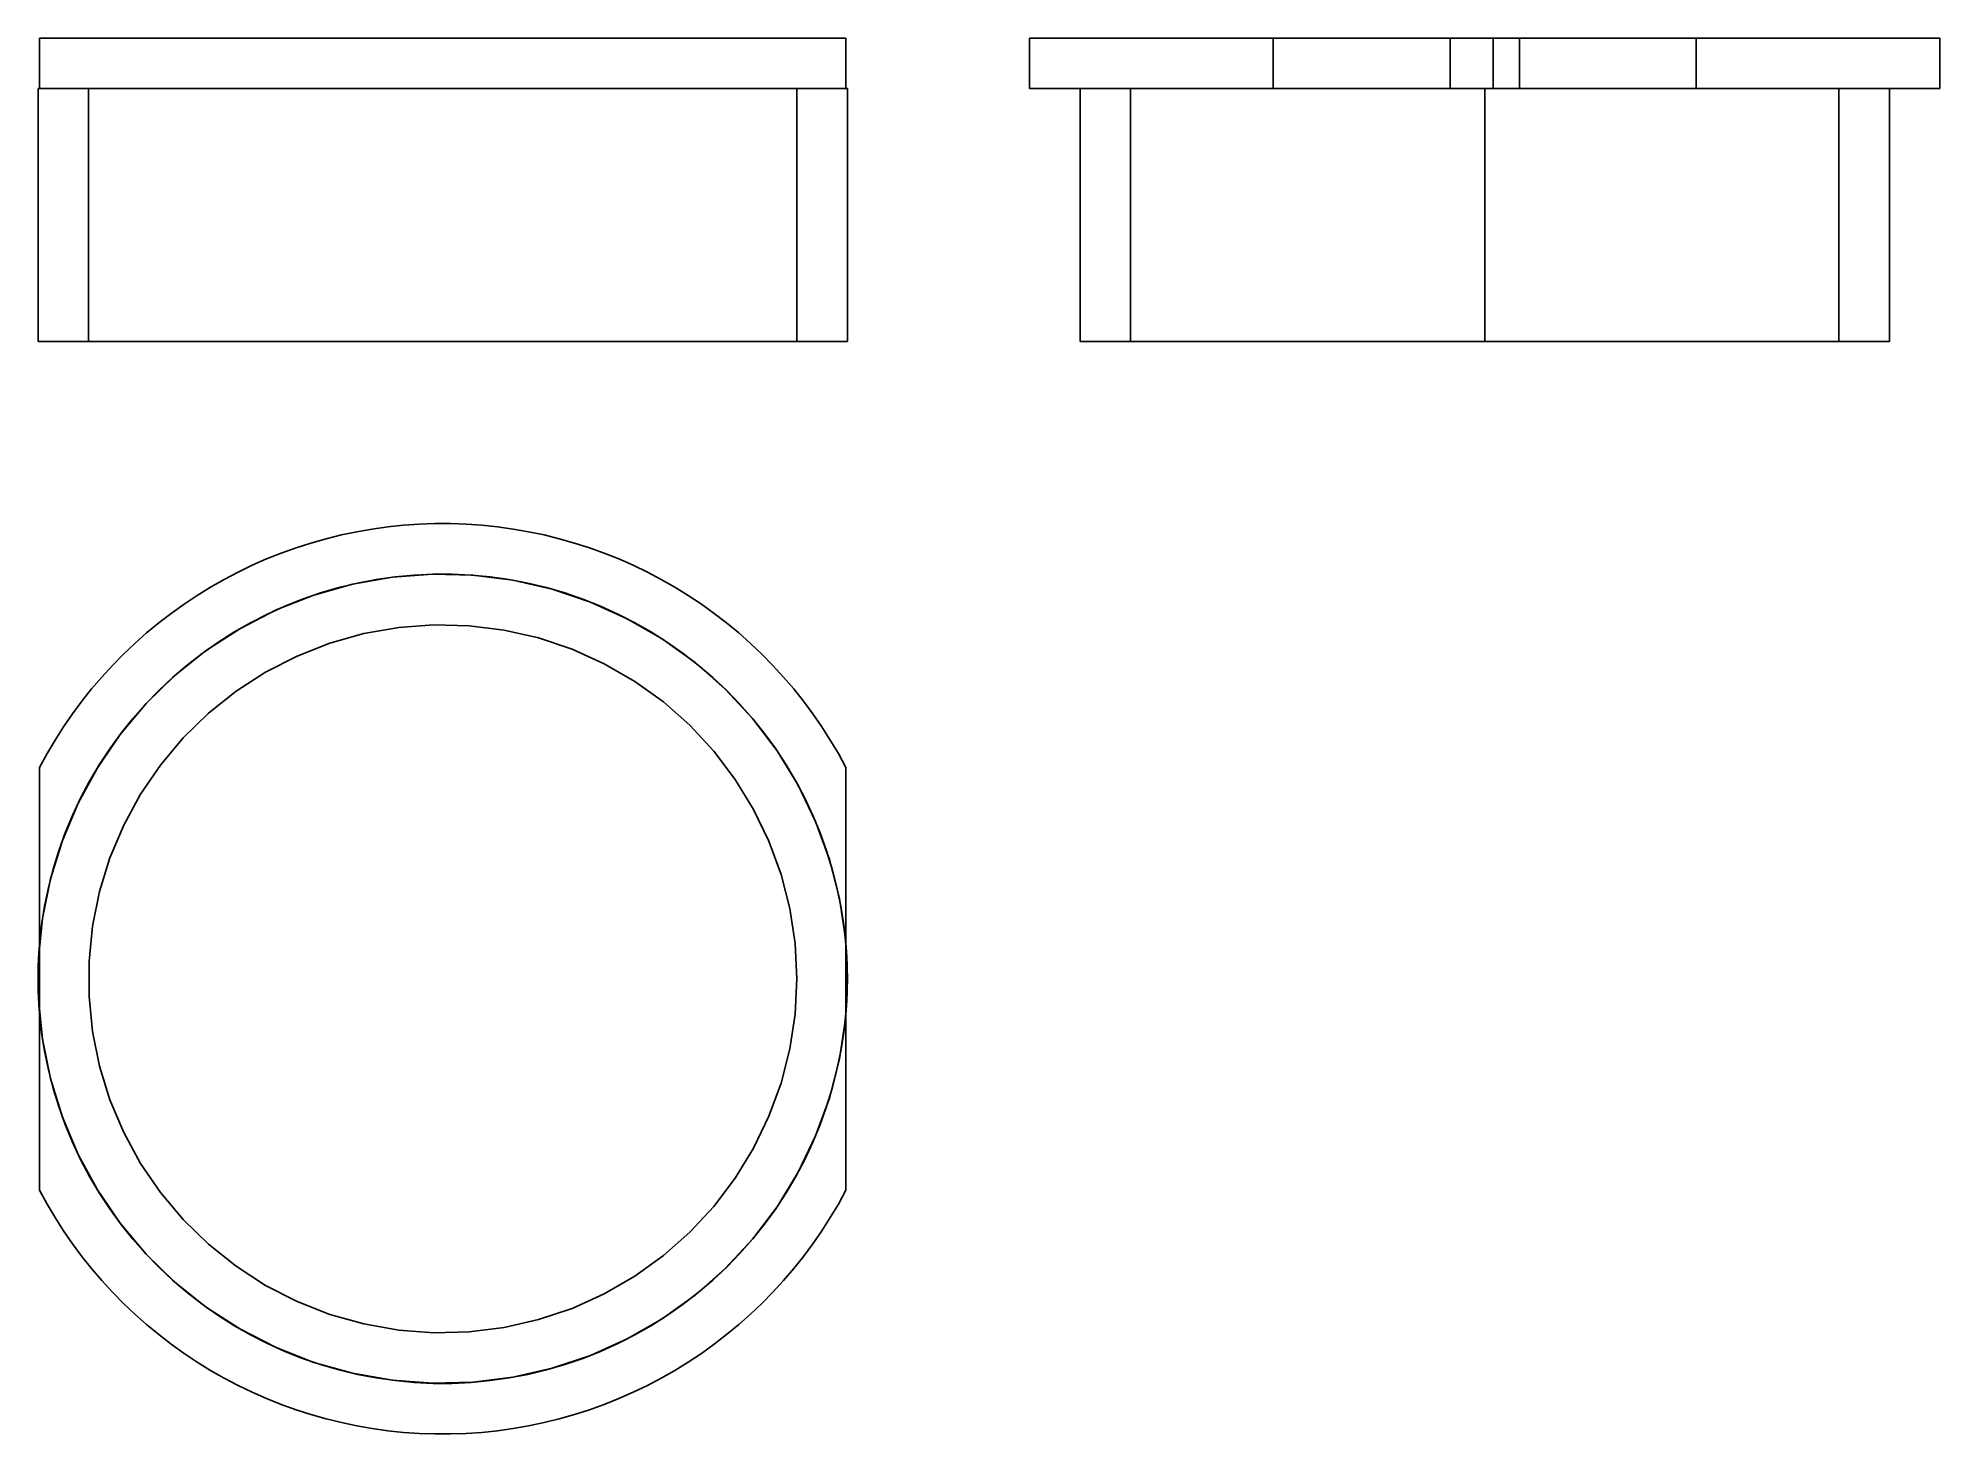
# Model space of a CAD drawing. Extents: x 0 to 3.13, y 0 to 2.3.
import ezdxf

# ---------------------------------------------------------------- set-up
doc = ezdxf.new("R2010")
doc.units = 0
doc.linetypes.add('HIDDEN', pattern=[9, 6, -3])
for name, color, linetype in [('FRONT', 7, 'CONTINUOUS'), ('FRONT_HID', 7, 'HIDDEN'), ('RIGHT', 7, 'CONTINUOUS'), ('RIGHT_HID', 7, 'HIDDEN'), ('TOP', 7, 'CONTINUOUS'), ('TOP_HID', 7, 'HIDDEN')]:
    doc.layers.add(name, color=color, linetype=linetype)

msp = doc.modelspace()

# ---------------------------------------------------------------- linework, layer by layer
at = {"layer": 'FRONT'}
for p, q in [((0.002451, 2.216443), (0.002451, 2.299776)), ((1.330882, 2.299776), (0.002451, 2.299776)), ((1.330882, 2.216443), (1.330882, 2.299776)), ((0.002451, 2.216443), (0, 2.216443)), ((0, 2.216443), (0, 1.799776)), ((1.330882, 2.216443), (0.002451, 2.216443)), ((1.333333, 2.216443), (1.330882, 2.216443)), ((1.333333, 1.799776), (1.333333, 2.216443)), ((1.333333, 1.799776), (0, 1.799776))]:
    msp.add_line(p, q, dxfattribs=at)
at = {"layer": 'FRONT_HID', "linetype": 'HIDDEN'}
for p, q in [((1.330882, 2.299776), (0.002451, 2.299776)), ((0.002451, 2.299776), (1.330882, 2.299776)), ((0.002451, 2.299776), (1.330882, 2.299776)), ((0.002451, 2.216443), (0.002451, 2.299776)), ((0.002451, 2.216443), (0.002451, 2.299776)), ((0.002451, 2.216443), (0.002451, 2.299776)), ((0.002451, 2.216443), (0.002451, 2.299776)), ((0.138889, 2.299776), (0.101852, 2.299776)), ((0.101852, 2.299776), (0.138889, 2.299776)), ((0.175926, 2.299776), (0.138889, 2.299776)), ((0.138889, 2.299776), (0.175926, 2.299776)), ((0.212963, 2.299776), (0.175926, 2.299776)), ((0.175926, 2.299776), (0.212963, 2.299776)), ((0.25, 2.299776), (0.212963, 2.299776)), ((0.212963, 2.299776), (0.25, 2.299776)), ((0.287037, 2.299776), (0.25, 2.299776)), ((0.25, 2.299776), (0.287037, 2.299776)), ((0.324074, 2.299776), (0.287037, 2.299776)), ((0.287037, 2.299776), (0.324074, 2.299776)), ((0.361111, 2.299776), (0.324074, 2.299776)), ((0.324074, 2.299776), (0.361111, 2.299776)), ((0.398148, 2.299776), (0.361111, 2.299776)), ((0.361111, 2.299776), (0.398148, 2.299776)), ((0.435185, 2.299776), (0.398148, 2.299776)), ((0.398148, 2.299776), (0.435185, 2.299776)), ((0.472222, 2.299776), (0.435185, 2.299776)), ((0.435185, 2.299776), (0.472222, 2.299776)), ((0.509259, 2.299776), (0.472222, 2.299776)), ((0.472222, 2.299776), (0.509259, 2.299776)), ((0.546296, 2.299776), (0.509259, 2.299776)), ((0.509259, 2.299776), (0.546296, 2.299776)), ((0.583333, 2.299776), (0.546296, 2.299776)), ((0.546296, 2.299776), (0.583333, 2.299776)), ((0.62037, 2.299776), (0.583333, 2.299776)), ((0.583333, 2.299776), (0.62037, 2.299776)), ((0.657407, 2.299776), (0.62037, 2.299776)), ((0.62037, 2.299776), (0.657407, 2.299776)), ((0.694444, 2.299776), (0.657407, 2.299776)), ((0.657407, 2.299776), (0.694444, 2.299776)), ((0.731481, 2.299776), (0.694444, 2.299776)), ((0.694444, 2.299776), (0.731481, 2.299776)), ((0.768519, 2.299776), (0.731481, 2.299776)), ((0.731481, 2.299776), (0.768519, 2.299776)), ((0.805556, 2.299776), (0.768519, 2.299776)), ((0.768519, 2.299776), (0.805556, 2.299776)), ((0.842593, 2.299776), (0.805556, 2.299776)), ((0.805556, 2.299776), (0.842593, 2.299776)), ((0.87963, 2.299776), (0.842593, 2.299776)), ((0.842593, 2.299776), (0.87963, 2.299776)), ((0.916667, 2.299776), (0.87963, 2.299776)), ((0.87963, 2.299776), (0.916667, 2.299776)), ((0.953704, 2.299776), (0.916667, 2.299776)), ((0.916667, 2.299776), (0.953704, 2.299776)), ((0.990741, 2.299776), (0.953704, 2.299776)), ((0.953704, 2.299776), (0.990741, 2.299776)), ((1.027778, 2.299776), (0.990741, 2.299776)), ((0.990741, 2.299776), (1.027778, 2.299776)), ((1.064815, 2.299776), (1.027778, 2.299776)), ((1.027778, 2.299776), (1.064815, 2.299776)), ((1.101852, 2.299776), (1.064815, 2.299776)), ((1.064815, 2.299776), (1.101852, 2.299776)), ((1.138889, 2.299776), (1.101852, 2.299776)), ((1.101852, 2.299776), (1.138889, 2.299776)), ((1.175926, 2.299776), (1.138889, 2.299776)), ((1.138889, 2.299776), (1.175926, 2.299776)), ((1.212963, 2.299776), (1.175926, 2.299776)), ((1.175926, 2.299776), (1.212963, 2.299776)), ((1.25, 2.299776), (1.212963, 2.299776)), ((1.212963, 2.299776), (1.25, 2.299776)), ((1.330882, 2.216443), (1.330882, 2.299776)), ((1.330882, 2.216443), (1.330882, 2.299776)), ((1.330882, 2.216443), (1.330882, 2.299776)), ((0, 2.216443), (0.002451, 2.216443)), ((0.002451, 2.216443), (1.330882, 2.216443)), ((1.330882, 2.216443), (0.002451, 2.216443)), ((0.002451, 2.216443), (1.330882, 2.216443)), ((1.25, 2.216443), (0.083333, 2.216443)), ((0.083333, 2.216443), (1.25, 2.216443)), ((0.083333, 2.216443), (0.083333, 1.799776)), ((1.25, 1.799776), (1.25, 2.216443)), ((1.330882, 2.216443), (1.333333, 2.216443)), ((0, 1.799776), (1.333333, 1.799776)), ((1.25, 1.799776), (0.083333, 1.799776)), ((0.083333, 1.799776), (1.25, 1.799776))]:
    msp.add_line(p, q, dxfattribs=at)
at = {"layer": 'RIGHT'}
for p, q in [((2.035027, 2.299776), (1.633333, 2.299776)), ((1.633333, 2.299776), (1.633333, 2.216443)), ((2.32622, 2.299776), (2.035027, 2.299776)), ((2.035027, 2.216443), (2.035027, 2.299776)), ((2.440447, 2.299776), (2.32622, 2.299776)), ((2.32622, 2.216443), (2.32622, 2.299776)), ((2.73164, 2.299776), (2.440447, 2.299776)), ((2.440447, 2.216443), (2.440447, 2.299776)), ((2.73164, 2.216443), (2.73164, 2.299776)), ((3.133333, 2.299776), (2.73164, 2.299776)), ((3.133333, 2.299776), (3.133333, 2.216443)), ((2.035027, 2.216443), (1.633333, 2.216443)), ((1.716667, 2.216443), (1.716667, 1.799776)), ((2.32622, 2.216443), (2.035027, 2.216443)), ((2.383333, 2.216443), (2.32622, 2.216443)), ((2.440447, 2.216443), (2.383333, 2.216443)), ((2.383333, 1.799776), (2.383333, 2.216443)), ((2.73164, 2.216443), (2.440447, 2.216443)), ((3.133333, 2.216443), (2.73164, 2.216443)), ((3.05, 2.216443), (3.05, 1.799776)), ((2.383333, 1.799776), (1.716667, 1.799776)), ((3.05, 1.799776), (2.383333, 1.799776))]:
    msp.add_line(p, q, dxfattribs=at)
at = {"layer": 'RIGHT_HID', "linetype": 'HIDDEN'}
for p, q in [((1.633333, 2.299776), (2.035027, 2.299776)), ((1.745693, 2.299776), (1.726342, 2.299776)), ((1.726342, 2.299776), (1.745693, 2.299776)), ((1.765044, 2.299776), (1.745693, 2.299776)), ((1.745693, 2.299776), (1.765044, 2.299776)), ((1.784395, 2.299776), (1.765044, 2.299776)), ((1.765044, 2.299776), (1.784395, 2.299776)), ((1.803746, 2.299776), (1.784395, 2.299776)), ((1.784395, 2.299776), (1.803746, 2.299776)), ((1.823097, 2.299776), (1.803746, 2.299776)), ((1.803746, 2.299776), (1.823097, 2.299776)), ((1.842447, 2.299776), (1.823097, 2.299776)), ((1.823097, 2.299776), (1.842447, 2.299776)), ((1.841707, 2.299776), (1.823652, 2.299776)), ((1.823652, 2.299776), (1.859761, 2.299776)), ((1.877815, 2.299776), (1.841707, 2.299776)), ((1.861798, 2.299776), (1.842447, 2.299776)), ((1.842447, 2.299776), (1.861798, 2.299776)), ((1.859761, 2.299776), (1.895869, 2.299776)), ((1.881149, 2.299776), (1.861798, 2.299776)), ((1.861798, 2.299776), (1.881149, 2.299776)), ((1.913924, 2.299776), (1.877815, 2.299776)), ((1.9005, 2.299776), (1.881149, 2.299776)), ((1.881149, 2.299776), (1.9005, 2.299776)), ((1.895869, 2.299776), (1.931978, 2.299776)), ((1.919851, 2.299776), (1.9005, 2.299776)), ((1.9005, 2.299776), (1.919851, 2.299776)), ((1.950032, 2.299776), (1.913924, 2.299776)), ((1.939202, 2.299776), (1.919851, 2.299776)), ((1.919851, 2.299776), (1.939202, 2.299776)), ((1.931978, 2.299776), (1.968086, 2.299776)), ((1.958553, 2.299776), (1.939202, 2.299776)), ((1.939202, 2.299776), (1.958553, 2.299776)), ((1.98614, 2.299776), (1.950032, 2.299776)), ((1.977904, 2.299776), (1.958553, 2.299776)), ((1.958553, 2.299776), (1.977904, 2.299776)), ((1.968086, 2.299776), (2.004195, 2.299776)), ((1.997255, 2.299776), (1.977904, 2.299776)), ((1.977904, 2.299776), (1.997255, 2.299776)), ((2.022249, 2.299776), (1.98614, 2.299776)), ((2.016605, 2.299776), (1.997255, 2.299776)), ((1.997255, 2.299776), (2.016605, 2.299776)), ((2.004195, 2.299776), (2.040303, 2.299776)), ((2.035956, 2.299776), (2.016605, 2.299776)), ((2.016605, 2.299776), (2.035956, 2.299776)), ((2.058357, 2.299776), (2.022249, 2.299776)), ((2.035027, 2.216443), (2.035027, 2.299776)), ((2.035027, 2.299776), (2.32622, 2.299776)), ((2.055307, 2.299776), (2.035956, 2.299776)), ((2.035956, 2.299776), (2.055307, 2.299776)), ((2.040303, 2.299776), (2.076412, 2.299776)), ((2.074658, 2.299776), (2.055307, 2.299776)), ((2.055307, 2.299776), (2.074658, 2.299776)), ((2.094466, 2.299776), (2.058357, 2.299776)), ((2.094009, 2.299776), (2.074658, 2.299776)), ((2.074658, 2.299776), (2.094009, 2.299776)), ((2.076412, 2.299776), (2.11252, 2.299776)), ((2.11336, 2.299776), (2.094009, 2.299776)), ((2.094009, 2.299776), (2.11336, 2.299776)), ((2.130574, 2.299776), (2.094466, 2.299776)), ((2.11252, 2.299776), (2.148628, 2.299776)), ((2.132711, 2.299776), (2.11336, 2.299776)), ((2.11336, 2.299776), (2.132711, 2.299776)), ((2.166683, 2.299776), (2.130574, 2.299776)), ((2.152062, 2.299776), (2.132711, 2.299776)), ((2.132711, 2.299776), (2.152062, 2.299776)), ((2.148628, 2.299776), (2.184737, 2.299776)), ((2.171413, 2.299776), (2.152062, 2.299776)), ((2.152062, 2.299776), (2.171413, 2.299776)), ((2.202791, 2.299776), (2.166683, 2.299776)), ((2.190763, 2.299776), (2.171413, 2.299776)), ((2.171413, 2.299776), (2.190763, 2.299776)), ((2.184737, 2.299776), (2.220845, 2.299776)), ((2.210114, 2.299776), (2.190763, 2.299776)), ((2.190763, 2.299776), (2.210114, 2.299776)), ((2.2389, 2.299776), (2.202791, 2.299776)), ((2.229465, 2.299776), (2.210114, 2.299776)), ((2.210114, 2.299776), (2.229465, 2.299776)), ((2.220845, 2.299776), (2.256954, 2.299776)), ((2.248816, 2.299776), (2.229465, 2.299776)), ((2.229465, 2.299776), (2.248816, 2.299776)), ((2.275008, 2.299776), (2.2389, 2.299776)), ((2.268167, 2.299776), (2.248816, 2.299776)), ((2.248816, 2.299776), (2.268167, 2.299776)), ((2.256954, 2.299776), (2.293062, 2.299776)), ((2.287518, 2.299776), (2.268167, 2.299776)), ((2.268167, 2.299776), (2.287518, 2.299776)), ((2.311116, 2.299776), (2.275008, 2.299776)), ((2.306869, 2.299776), (2.287518, 2.299776)), ((2.287518, 2.299776), (2.306869, 2.299776)), ((2.293062, 2.299776), (2.329171, 2.299776)), ((2.32622, 2.299776), (2.306869, 2.299776)), ((2.306869, 2.299776), (2.32622, 2.299776)), ((2.347225, 2.299776), (2.311116, 2.299776)), ((2.32622, 2.299776), (2.397413, 2.299776)), ((2.32622, 2.216443), (2.32622, 2.299776)), ((2.329171, 2.299776), (2.365279, 2.299776)), ((2.383333, 2.299776), (2.347225, 2.299776)), ((2.365279, 2.299776), (2.401388, 2.299776)), ((2.419442, 2.299776), (2.383333, 2.299776)), ((2.397413, 2.299776), (2.440447, 2.299776)), ((2.397413, 2.216443), (2.397413, 2.299776)), ((2.401388, 2.299776), (2.437496, 2.299776)), ((2.45555, 2.299776), (2.419442, 2.299776)), ((2.437496, 2.299776), (2.473604, 2.299776)), ((2.440447, 2.299776), (2.459798, 2.299776)), ((2.459798, 2.299776), (2.440447, 2.299776)), ((2.440447, 2.299776), (2.73164, 2.299776)), ((2.440447, 2.216443), (2.440447, 2.299776)), ((2.491659, 2.299776), (2.45555, 2.299776)), ((2.459798, 2.299776), (2.479149, 2.299776)), ((2.479149, 2.299776), (2.459798, 2.299776)), ((2.473604, 2.299776), (2.509713, 2.299776)), ((2.479149, 2.299776), (2.4985, 2.299776)), ((2.4985, 2.299776), (2.479149, 2.299776)), ((2.527767, 2.299776), (2.491659, 2.299776)), ((2.4985, 2.299776), (2.517851, 2.299776)), ((2.517851, 2.299776), (2.4985, 2.299776)), ((2.509713, 2.299776), (2.545821, 2.299776)), ((2.517851, 2.299776), (2.537201, 2.299776)), ((2.537201, 2.299776), (2.517851, 2.299776)), ((2.563876, 2.299776), (2.527767, 2.299776)), ((2.537201, 2.299776), (2.556552, 2.299776)), ((2.556552, 2.299776), (2.537201, 2.299776)), ((2.545821, 2.299776), (2.58193, 2.299776)), ((2.556552, 2.299776), (2.575903, 2.299776)), ((2.575903, 2.299776), (2.556552, 2.299776)), ((2.599984, 2.299776), (2.563876, 2.299776)), ((2.575903, 2.299776), (2.595254, 2.299776)), ((2.595254, 2.299776), (2.575903, 2.299776)), ((2.58193, 2.299776), (2.618038, 2.299776)), ((2.595254, 2.299776), (2.614605, 2.299776)), ((2.614605, 2.299776), (2.595254, 2.299776)), ((2.636092, 2.299776), (2.599984, 2.299776)), ((2.614605, 2.299776), (2.633956, 2.299776)), ((2.633956, 2.299776), (2.614605, 2.299776)), ((2.618038, 2.299776), (2.654147, 2.299776)), ((2.633956, 2.299776), (2.653307, 2.299776)), ((2.653307, 2.299776), (2.633956, 2.299776)), ((2.672201, 2.299776), (2.636092, 2.299776)), ((2.653307, 2.299776), (2.672658, 2.299776)), ((2.672658, 2.299776), (2.653307, 2.299776)), ((2.654147, 2.299776), (2.690255, 2.299776)), ((2.708309, 2.299776), (2.672201, 2.299776)), ((2.672658, 2.299776), (2.692009, 2.299776)), ((2.692009, 2.299776), (2.672658, 2.299776)), ((2.690255, 2.299776), (2.726364, 2.299776)), ((2.692009, 2.299776), (2.711359, 2.299776)), ((2.711359, 2.299776), (2.692009, 2.299776)), ((2.744418, 2.299776), (2.708309, 2.299776)), ((2.711359, 2.299776), (2.73071, 2.299776)), ((2.73071, 2.299776), (2.711359, 2.299776)), ((2.726364, 2.299776), (2.762472, 2.299776)), ((2.73071, 2.299776), (2.750061, 2.299776)), ((2.750061, 2.299776), (2.73071, 2.299776)), ((2.73164, 2.299776), (3.133333, 2.299776)), ((2.73164, 2.216443), (2.73164, 2.299776)), ((2.780526, 2.299776), (2.744418, 2.299776)), ((2.750061, 2.299776), (2.769412, 2.299776)), ((2.769412, 2.299776), (2.750061, 2.299776)), ((2.762472, 2.299776), (2.79858, 2.299776)), ((2.769412, 2.299776), (2.788763, 2.299776)), ((2.788763, 2.299776), (2.769412, 2.299776)), ((2.816635, 2.299776), (2.780526, 2.299776)), ((2.788763, 2.299776), (2.808114, 2.299776)), ((2.808114, 2.299776), (2.788763, 2.299776)), ((2.79858, 2.299776), (2.834689, 2.299776)), ((2.808114, 2.299776), (2.827465, 2.299776)), ((2.827465, 2.299776), (2.808114, 2.299776)), ((2.852743, 2.299776), (2.816635, 2.299776)), ((2.827465, 2.299776), (2.846816, 2.299776)), ((2.846816, 2.299776), (2.827465, 2.299776)), ((2.834689, 2.299776), (2.870797, 2.299776)), ((2.846816, 2.299776), (2.866167, 2.299776)), ((2.866167, 2.299776), (2.846816, 2.299776)), ((2.888852, 2.299776), (2.852743, 2.299776)), ((2.866167, 2.299776), (2.885517, 2.299776)), ((2.885517, 2.299776), (2.866167, 2.299776)), ((2.870797, 2.299776), (2.906906, 2.299776)), ((2.885517, 2.299776), (2.904868, 2.299776)), ((2.904868, 2.299776), (2.885517, 2.299776)), ((2.92496, 2.299776), (2.888852, 2.299776)), ((2.904868, 2.299776), (2.924219, 2.299776)), ((2.924219, 2.299776), (2.904868, 2.299776)), ((2.906906, 2.299776), (2.943014, 2.299776)), ((2.924219, 2.299776), (2.94357, 2.299776)), ((2.94357, 2.299776), (2.924219, 2.299776)), ((2.943014, 2.299776), (2.92496, 2.299776)), ((2.94357, 2.299776), (2.962921, 2.299776)), ((2.962921, 2.299776), (2.94357, 2.299776)), ((2.962921, 2.299776), (2.982272, 2.299776)), ((2.982272, 2.299776), (2.962921, 2.299776)), ((2.982272, 2.299776), (3.001623, 2.299776)), ((3.001623, 2.299776), (2.982272, 2.299776)), ((3.001623, 2.299776), (3.020974, 2.299776)), ((3.020974, 2.299776), (3.001623, 2.299776)), ((3.020974, 2.299776), (3.040325, 2.299776)), ((3.040325, 2.299776), (3.020974, 2.299776)), ((1.633333, 2.216443), (2.035027, 2.216443)), ((2.32622, 2.216443), (1.716667, 2.216443)), ((1.716667, 2.216443), (2.32622, 2.216443)), ((2.383333, 2.216443), (1.8, 2.216443)), ((1.8, 2.216443), (2.966667, 2.216443)), ((1.8, 2.216443), (1.8, 1.799776)), ((2.035027, 2.216443), (2.32622, 2.216443)), ((2.440447, 2.216443), (2.32622, 2.216443)), ((2.32622, 2.216443), (2.440447, 2.216443)), ((2.32622, 2.216443), (2.397413, 2.216443)), ((2.966667, 2.216443), (2.383333, 2.216443)), ((2.383333, 1.799776), (2.383333, 2.216443)), ((2.397413, 2.216443), (2.440447, 2.216443)), ((2.440447, 2.216443), (3.05, 2.216443)), ((3.05, 2.216443), (2.440447, 2.216443)), ((2.440447, 2.216443), (2.73164, 2.216443)), ((2.73164, 2.216443), (3.133333, 2.216443)), ((2.966667, 2.216443), (2.966667, 1.799776)), ((1.716667, 1.799776), (3.05, 1.799776)), ((2.383333, 1.799776), (1.8, 1.799776)), ((1.8, 1.799776), (2.966667, 1.799776)), ((2.966667, 1.799776), (2.383333, 1.799776))]:
    msp.add_line(p, q, dxfattribs=at)
at = {"layer": 'TOP'}
for p, q in [((0.474575, 1.474872), (0.449658, 1.467807)), ((0.499722, 1.481072), (0.474575, 1.474872)), ((0.525067, 1.4864), (0.499722, 1.481072)), ((0.550581, 1.49085), (0.525067, 1.4864)), ((0.576234, 1.494416), (0.550581, 1.49085)), ((0.601995, 1.497095), (0.576234, 1.494416)), ((0.627832, 1.498882), (0.601995, 1.497095)), ((0.653716, 1.499776), (0.627832, 1.498882)), ((0.679616, 1.499776), (0.653716, 1.499776)), ((0.7055, 1.498882), (0.679616, 1.499776)), ((0.731337, 1.497095), (0.7055, 1.498882)), ((0.757098, 1.494416), (0.731337, 1.497095)), ((0.782751, 1.49085), (0.757098, 1.494416)), ((0.808265, 1.4864), (0.782751, 1.49085)), ((0.83361, 1.481072), (0.808265, 1.4864)), ((0.858757, 1.474872), (0.83361, 1.481072)), ((0.883674, 1.467807), (0.858757, 1.474872)), ((0.376576, 1.441515), (0.352869, 1.431087)), ((0.400629, 1.451119), (0.376576, 1.441515)), ((0.425, 1.459886), (0.400629, 1.451119)), ((0.449658, 1.467807), (0.425, 1.459886)), ((0.908332, 1.459886), (0.883674, 1.467807)), ((0.932703, 1.451119), (0.908332, 1.459886)), ((0.956756, 1.441515), (0.932703, 1.451119)), ((0.980463, 1.431087), (0.956756, 1.441515)), ((0.329536, 1.419846), (0.306605, 1.407806)), ((0.352869, 1.431087), (0.329536, 1.419846)), ((0.557163, 1.4075), (0.588275, 1.41193)), ((0.588275, 1.41193), (0.619562, 1.414889)), ((0.619562, 1.414889), (0.650953, 1.41637)), ((0.650953, 1.41637), (0.682379, 1.41637)), ((0.682379, 1.41637), (0.71377, 1.414889)), ((0.71377, 1.414889), (0.745057, 1.41193)), ((0.745057, 1.41193), (0.776169, 1.4075)), ((1.003796, 1.419846), (0.980463, 1.431087)), ((1.026727, 1.407806), (1.003796, 1.419846)), ((0.262059, 1.381389), (0.240496, 1.367042)), ((0.284104, 1.394982), (0.262059, 1.381389)), ((0.306605, 1.407806), (0.284104, 1.394982)), ((0.435829, 1.375315), (0.46556, 1.385499)), ((0.46556, 1.385499), (0.495737, 1.39427)), ((0.495737, 1.39427), (0.526294, 1.401609)), ((0.526294, 1.401609), (0.557163, 1.4075)), ((0.776169, 1.4075), (0.807038, 1.401609)), ((0.807038, 1.401609), (0.837595, 1.39427)), ((0.837595, 1.39427), (0.867772, 1.385499)), ((0.867772, 1.385499), (0.897503, 1.375315)), ((1.049228, 1.394982), (1.026727, 1.407806)), ((1.071274, 1.381389), (1.049228, 1.394982)), ((1.092836, 1.367042), (1.071274, 1.381389)), ((0.219441, 1.35196), (0.19892, 1.336159)), ((0.240496, 1.367042), (0.219441, 1.35196)), ((0.349974, 1.336532), (0.377972, 1.350804)), ((0.377972, 1.350804), (0.406612, 1.363742)), ((0.406612, 1.363742), (0.435829, 1.375315)), ((0.897503, 1.375315), (0.92672, 1.363742)), ((0.92672, 1.363742), (0.95536, 1.350804)), ((0.95536, 1.350804), (0.983358, 1.336532)), ((1.113891, 1.35196), (1.092836, 1.367042)), ((1.134412, 1.336159), (1.113891, 1.35196)), ((0.178956, 1.319659), (0.159574, 1.30248)), ((0.19892, 1.336159), (0.178956, 1.319659)), ((0.29615, 1.30411), (0.32268, 1.320956)), ((0.32268, 1.320956), (0.349974, 1.336532)), ((0.536862, 1.318596), (0.480882, 1.302846)), ((0.594132, 1.328694), (0.536862, 1.318596)), ((0.652123, 1.33304), (0.594132, 1.328694)), ((0.710259, 1.33159), (0.652123, 1.33304)), ((0.767961, 1.324359), (0.710259, 1.33159)), ((0.824656, 1.311419), (0.767961, 1.324359)), ((0.983358, 1.336532), (1.010652, 1.320956)), ((1.010652, 1.320956), (1.037182, 1.30411)), ((1.154376, 1.319659), (1.134412, 1.336159)), ((1.173758, 1.30248), (1.154376, 1.319659)), ((0.159574, 1.30248), (0.140797, 1.284642)), ((0.245617, 1.266766), (0.270443, 1.286034)), ((0.270443, 1.286034), (0.29615, 1.30411)), ((0.480882, 1.302846), (0.426749, 1.2816)), ((0.879782, 1.292898), (0.824656, 1.311419)), ((0.932789, 1.26898), (0.879782, 1.292898)), ((1.037182, 1.30411), (1.062889, 1.286034)), ((1.062889, 1.286034), (1.087715, 1.266766)), ((1.192535, 1.284642), (1.173758, 1.30248)), ((0.122647, 1.266167), (0.105146, 1.247075)), ((0.140797, 1.284642), (0.122647, 1.266167)), ((0.221726, 1.246349), (0.245617, 1.266766)), ((0.374999, 1.25507), (0.326149, 1.223519)), ((0.426749, 1.2816), (0.374999, 1.25507)), ((0.983151, 1.239903), (0.932789, 1.26898)), ((1.087715, 1.266766), (1.111606, 1.246349)), ((1.210685, 1.266167), (1.192535, 1.284642)), ((1.228186, 1.247075), (1.210685, 1.266167)), ((0.088314, 1.227391), (0.072172, 1.207137)), ((0.105146, 1.247075), (0.088314, 1.227391)), ((0.176962, 1.202254), (0.198825, 1.224829)), ((0.198825, 1.224829), (0.221726, 1.246349)), ((0.326149, 1.223519), (0.280683, 1.187261)), ((1.030368, 1.205957), (0.983151, 1.239903)), ((1.111606, 1.246349), (1.134508, 1.224829)), ((1.134508, 1.224829), (1.15637, 1.202254)), ((1.245018, 1.227391), (1.228186, 1.247075)), ((1.26116, 1.207137), (1.245018, 1.227391)), ((0.072172, 1.207137), (0.056739, 1.186338)), ((0.156188, 1.178673), (0.176962, 1.202254)), ((1.073971, 1.167477), (1.030368, 1.205957)), ((1.15637, 1.202254), (1.177144, 1.178673)), ((1.276593, 1.186338), (1.26116, 1.207137)), ((0.042033, 1.165019), (0.028072, 1.143204)), ((0.056739, 1.186338), (0.042033, 1.165019)), ((0.136548, 1.15414), (0.156188, 1.178673)), ((0.280683, 1.187261), (0.239052, 1.146656)), ((1.113525, 1.124848), (1.073971, 1.167477)), ((1.177144, 1.178673), (1.196784, 1.15414)), ((1.291299, 1.165019), (1.276593, 1.186338)), ((1.30526, 1.143204), (1.291299, 1.165019)), ((0.028072, 1.143204), (0.014872, 1.120921)), ((0.100844, 1.102435), (0.118087, 1.128709)), ((0.118087, 1.128709), (0.136548, 1.15414)), ((0.239052, 1.146656), (0.201672, 1.102107)), ((1.196784, 1.15414), (1.215246, 1.128709)), ((1.215246, 1.128709), (1.232488, 1.102435)), ((1.31846, 1.120921), (1.30526, 1.143204)), ((0.014872, 1.120921), (0.00245, 1.098195)), ((0.00245, 1.098195), (0.00245, 0.807002)), ((0.084858, 1.075379), (0.100844, 1.102435)), ((0.201672, 1.102107), (0.168913, 1.054059)), ((1.148639, 1.078492), (1.113525, 1.124848)), ((1.232488, 1.102435), (1.248474, 1.075379)), ((1.330882, 1.098195), (1.31846, 1.120921)), ((1.330882, 0.807002), (1.330882, 1.098195)), ((0.070166, 1.047599), (0.084858, 1.075379)), ((1.178962, 1.02887), (1.148639, 1.078492)), ((1.248474, 1.075379), (1.263167, 1.047599)), ((0.056798, 1.019157), (0.070166, 1.047599)), ((0.168913, 1.054059), (0.141101, 1.002987)), ((1.263167, 1.047599), (1.276534, 1.019157)), ((0.044786, 0.990118), (0.056798, 1.019157)), ((0.141101, 1.002987), (0.118512, 0.9494)), ((1.204194, 0.976475), (1.178962, 1.02887)), ((1.276534, 1.019157), (1.288546, 0.990118)), ((0.034156, 0.960544), (0.044786, 0.990118)), ((1.224084, 0.921829), (1.204194, 0.976475)), ((1.288546, 0.990118), (1.299176, 0.960544)), ((0.024932, 0.930502), (0.034156, 0.960544)), ((0.118512, 0.9494), (0.101371, 0.89383)), ((1.299176, 0.960544), (1.3084, 0.930502)), ((0.017133, 0.900059), (0.024932, 0.930502)), ((1.238433, 0.865473), (1.224084, 0.921829)), ((1.3084, 0.930502), (1.316199, 0.900059)), ((0.010778, 0.869282), (0.017133, 0.900059)), ((0.101371, 0.89383), (0.089848, 0.83683)), ((1.316199, 0.900059), (1.322554, 0.869282)), ((0.00588, 0.83824), (0.010778, 0.869282)), ((1.247101, 0.807969), (1.238433, 0.865473)), ((1.322554, 0.869282), (1.327452, 0.83824)), ((0.00245, 0.807002), (0.00588, 0.83824)), ((0.089848, 0.83683), (0.084058, 0.778965)), ((1.327452, 0.83824), (1.330882, 0.807002)), ((0.000845, 0.783458), (0.000756, 0.781645)), ((0.000939, 0.785271), (0.000845, 0.783458)), ((0.001038, 0.787084), (0.000939, 0.785271)), ((0.001142, 0.788896), (0.001038, 0.787084)), ((0.00125, 0.790708), (0.001142, 0.788896)), ((0.001364, 0.79252), (0.00125, 0.790708)), ((0.001482, 0.794331), (0.001364, 0.79252)), ((0.001606, 0.796143), (0.001482, 0.794331)), ((0.001734, 0.797953), (0.001606, 0.796143)), ((0.001868, 0.799764), (0.001734, 0.797953)), ((0.002006, 0.801574), (0.001868, 0.799764)), ((0.002149, 0.803384), (0.002006, 0.801574)), ((0.002297, 0.805193), (0.002149, 0.803384)), ((0.00245, 0.807002), (0.002297, 0.805193)), ((0.00245, 0.807002), (0.00245, 0.735808)), ((1.249999, 0.749888), (1.247101, 0.807969)), ((1.330882, 0.692775), (1.330882, 0.807002)), ((1.330959, 0.806097), (1.330882, 0.807002)), ((1.331035, 0.805193), (1.330959, 0.806097)), ((1.331109, 0.804288), (1.331035, 0.805193)), ((1.331183, 0.803384), (1.331109, 0.804288)), ((1.331255, 0.802479), (1.331183, 0.803384)), ((1.331326, 0.801574), (1.331255, 0.802479)), ((1.331396, 0.800669), (1.331326, 0.801574)), ((1.331464, 0.799764), (1.331396, 0.800669)), ((1.331532, 0.798859), (1.331464, 0.799764)), ((1.331598, 0.797953), (1.331532, 0.798859)), ((1.331663, 0.797048), (1.331598, 0.797953)), ((1.331726, 0.796143), (1.331663, 0.797048)), ((1.331789, 0.795237), (1.331726, 0.796143)), ((1.33185, 0.794331), (1.331789, 0.795237)), ((1.33191, 0.793426), (1.33185, 0.794331)), ((1.331968, 0.79252), (1.33191, 0.793426)), ((1.332026, 0.791614), (1.331968, 0.79252)), ((1.332082, 0.790708), (1.332026, 0.791614)), ((1.332137, 0.789802), (1.332082, 0.790708)), ((1.332191, 0.788896), (1.332137, 0.789802)), ((1.332243, 0.78799), (1.332191, 0.788896)), ((1.332294, 0.787084), (1.332243, 0.78799)), ((1.332344, 0.786177), (1.332294, 0.787084)), ((1.332393, 0.785271), (1.332344, 0.786177)), ((1.332441, 0.784365), (1.332393, 0.785271)), ((1.332487, 0.783458), (1.332441, 0.784365)), ((1.332532, 0.782552), (1.332487, 0.783458)), ((0.000005, 0.752611), (0, 0.750796)), ((0.000015, 0.754427), (0.000005, 0.752611)), ((0.00003, 0.756242), (0.000015, 0.754427)), ((0.000049, 0.758057), (0.00003, 0.756242)), ((0.000074, 0.759872), (0.000049, 0.758057)), ((0.000104, 0.761687), (0.000074, 0.759872)), ((0.000138, 0.763502), (0.000104, 0.761687)), ((0.000178, 0.765317), (0.000138, 0.763502)), ((0.000222, 0.767132), (0.000178, 0.765317)), ((0.000272, 0.768947), (0.000222, 0.767132)), ((0.000326, 0.770761), (0.000272, 0.768947)), ((0.000386, 0.772576), (0.000326, 0.770761)), ((0.00045, 0.77439), (0.000386, 0.772576)), ((0.000519, 0.776204), (0.00045, 0.77439)), ((0.000593, 0.778018), (0.000519, 0.776204)), ((0.000672, 0.779832), (0.000593, 0.778018)), ((0.000756, 0.781645), (0.000672, 0.779832)), ((0.084058, 0.778965), (0.084058, 0.720811)), ((1.332576, 0.781645), (1.332532, 0.782552)), ((1.332619, 0.780738), (1.332576, 0.781645)), ((1.33266, 0.779832), (1.332619, 0.780738)), ((1.3327, 0.778925), (1.33266, 0.779832)), ((1.332739, 0.778018), (1.3327, 0.778925)), ((1.332777, 0.777111), (1.332739, 0.778018)), ((1.332813, 0.776204), (1.332777, 0.777111)), ((1.332848, 0.775297), (1.332813, 0.776204)), ((1.332882, 0.77439), (1.332848, 0.775297)), ((1.332915, 0.773483), (1.332882, 0.77439)), ((1.332947, 0.772576), (1.332915, 0.773483)), ((1.332977, 0.771669), (1.332947, 0.772576)), ((1.333006, 0.770761), (1.332977, 0.771669)), ((1.333034, 0.769854), (1.333006, 0.770761)), ((1.33306, 0.768947), (1.333034, 0.769854)), ((1.333086, 0.76804), (1.33306, 0.768947)), ((1.33311, 0.767132), (1.333086, 0.76804)), ((1.333133, 0.766225), (1.33311, 0.767132)), ((1.333154, 0.765317), (1.333133, 0.766225)), ((1.333175, 0.76441), (1.333154, 0.765317)), ((1.333194, 0.763502), (1.333175, 0.76441)), ((1.333212, 0.762595), (1.333194, 0.763502)), ((1.333228, 0.761687), (1.333212, 0.762595)), ((1.333244, 0.76078), (1.333228, 0.761687)), ((1.333258, 0.759872), (1.333244, 0.76078)), ((1.333271, 0.758965), (1.333258, 0.759872)), ((1.333283, 0.758057), (1.333271, 0.758965)), ((1.333293, 0.757149), (1.333283, 0.758057)), ((1.333302, 0.756242), (1.333293, 0.757149)), ((1.33331, 0.755334), (1.333302, 0.756242)), ((1.333317, 0.754427), (1.33331, 0.755334)), ((1.333323, 0.753519), (1.333317, 0.754427)), ((1.333327, 0.752611), (1.333323, 0.753519)), ((1.33333, 0.751704), (1.333327, 0.752611)), ((0, 0.750796), (0, 0.748981)), ((0, 0.748981), (0.000005, 0.747165)), ((0.000005, 0.747165), (0.000015, 0.74535)), ((0.000015, 0.74535), (0.00003, 0.743535)), ((0.00003, 0.743535), (0.000049, 0.741719)), ((0.000049, 0.741719), (0.000074, 0.739904)), ((0.000074, 0.739904), (0.000104, 0.738089)), ((0.000104, 0.738089), (0.000138, 0.736274)), ((0.000138, 0.736274), (0.000178, 0.734459)), ((0.000178, 0.734459), (0.000222, 0.732644)), ((0.000222, 0.732644), (0.000272, 0.73083)), ((0.000272, 0.73083), (0.000326, 0.729015)), ((0.000326, 0.729015), (0.000386, 0.727201)), ((0.000386, 0.727201), (0.00045, 0.725386)), ((0.00045, 0.725386), (0.000519, 0.723572)), ((0.000519, 0.723572), (0.000593, 0.721759)), ((0.000593, 0.721759), (0.000672, 0.719945)), ((0.00245, 0.735808), (0.00245, 0.692775)), ((0.084058, 0.720811), (0.089848, 0.662947)), ((1.247101, 0.691807), (1.249999, 0.749888)), ((1.33266, 0.719945), (1.3327, 0.720852)), ((1.3327, 0.720852), (1.332739, 0.721759)), ((1.332739, 0.721759), (1.332777, 0.722665)), ((1.332777, 0.722665), (1.332813, 0.723572)), ((1.332813, 0.723572), (1.332848, 0.724479)), ((1.332848, 0.724479), (1.332882, 0.725386)), ((1.332882, 0.725386), (1.332915, 0.726293)), ((1.332915, 0.726293), (1.332947, 0.727201)), ((1.332947, 0.727201), (1.332977, 0.728108)), ((1.332977, 0.728108), (1.333006, 0.729015)), ((1.333006, 0.729015), (1.333034, 0.729922)), ((1.333034, 0.729922), (1.33306, 0.73083)), ((1.33306, 0.73083), (1.333086, 0.731737)), ((1.333086, 0.731737), (1.33311, 0.732644)), ((1.33311, 0.732644), (1.333133, 0.733552)), ((1.333133, 0.733552), (1.333154, 0.734459)), ((1.333154, 0.734459), (1.333175, 0.735366)), ((1.333175, 0.735366), (1.333194, 0.736274)), ((1.333194, 0.736274), (1.333212, 0.737181)), ((1.333212, 0.737181), (1.333228, 0.738089)), ((1.333228, 0.738089), (1.333244, 0.738997)), ((1.333244, 0.738997), (1.333258, 0.739904)), ((1.333258, 0.739904), (1.333271, 0.740812)), ((1.333271, 0.740812), (1.333283, 0.741719)), ((1.333283, 0.741719), (1.333293, 0.742627)), ((1.333293, 0.742627), (1.333302, 0.743535)), ((1.333302, 0.743535), (1.33331, 0.744442)), ((1.33331, 0.744442), (1.333317, 0.74535)), ((1.333317, 0.74535), (1.333323, 0.746257)), ((1.333323, 0.746257), (1.333327, 0.747165)), ((1.333327, 0.747165), (1.33333, 0.748073)), ((1.333332, 0.750796), (1.33333, 0.751704)), ((1.33333, 0.748073), (1.333332, 0.748981)), ((1.333333, 0.749888), (1.333332, 0.750796)), ((1.333332, 0.748981), (1.333333, 0.749888)), ((0.000672, 0.719945), (0.000756, 0.718131)), ((0.000756, 0.718131), (0.000845, 0.716318)), ((0.000845, 0.716318), (0.000939, 0.714505)), ((0.000939, 0.714505), (0.001038, 0.712693)), ((0.001038, 0.712693), (0.001142, 0.71088)), ((0.001142, 0.71088), (0.00125, 0.709068)), ((0.00125, 0.709068), (0.001364, 0.707256)), ((0.001364, 0.707256), (0.001482, 0.705445)), ((0.001482, 0.705445), (0.001606, 0.703634)), ((0.001606, 0.703634), (0.001734, 0.701823)), ((0.001734, 0.701823), (0.001868, 0.700013)), ((0.001868, 0.700013), (0.002006, 0.698202)), ((0.002006, 0.698202), (0.002149, 0.696393)), ((0.002149, 0.696393), (0.002297, 0.694583)), ((0.002297, 0.694583), (0.00245, 0.692775)), ((0.00245, 0.692775), (0.00245, 0.401582)), ((0.00588, 0.661536), (0.00245, 0.692775)), ((1.238433, 0.634303), (1.247101, 0.691807)), ((1.330882, 0.692775), (1.327452, 0.661536)), ((1.330882, 0.692775), (1.330959, 0.693679)), ((1.330882, 0.401582), (1.330882, 0.692775)), ((1.330959, 0.693679), (1.331035, 0.694583)), ((1.331035, 0.694583), (1.331109, 0.695488)), ((1.331109, 0.695488), (1.331183, 0.696393)), ((1.331183, 0.696393), (1.331255, 0.697298)), ((1.331255, 0.697298), (1.331326, 0.698202)), ((1.331326, 0.698202), (1.331396, 0.699107)), ((1.331396, 0.699107), (1.331464, 0.700013)), ((1.331464, 0.700013), (1.331532, 0.700918)), ((1.331532, 0.700918), (1.331598, 0.701823)), ((1.331598, 0.701823), (1.331663, 0.702728)), ((1.331663, 0.702728), (1.331726, 0.703634)), ((1.331726, 0.703634), (1.331789, 0.704539)), ((1.331789, 0.704539), (1.33185, 0.705445)), ((1.33185, 0.705445), (1.33191, 0.706351)), ((1.33191, 0.706351), (1.331968, 0.707256)), ((1.331968, 0.707256), (1.332026, 0.708162)), ((1.332026, 0.708162), (1.332082, 0.709068)), ((1.332082, 0.709068), (1.332137, 0.709974)), ((1.332137, 0.709974), (1.332191, 0.71088)), ((1.332191, 0.71088), (1.332243, 0.711786)), ((1.332243, 0.711786), (1.332294, 0.712693)), ((1.332294, 0.712693), (1.332344, 0.713599)), ((1.332344, 0.713599), (1.332393, 0.714505)), ((1.332393, 0.714505), (1.332441, 0.715412)), ((1.332441, 0.715412), (1.332487, 0.716318)), ((1.332487, 0.716318), (1.332532, 0.717225)), ((1.332532, 0.717225), (1.332576, 0.718131)), ((1.332576, 0.718131), (1.332619, 0.719038)), ((1.332619, 0.719038), (1.33266, 0.719945)), ((0.010778, 0.630494), (0.00588, 0.661536)), ((0.089848, 0.662947), (0.101371, 0.605946)), ((1.327452, 0.661536), (1.322554, 0.630494)), ((0.017133, 0.599717), (0.010778, 0.630494)), ((1.224084, 0.577948), (1.238433, 0.634303)), ((1.322554, 0.630494), (1.316199, 0.599717)), ((0.024932, 0.569274), (0.017133, 0.599717)), ((0.101371, 0.605946), (0.118512, 0.550376)), ((1.316199, 0.599717), (1.3084, 0.569274)), ((0.034156, 0.539232), (0.024932, 0.569274)), ((1.204194, 0.523301), (1.224084, 0.577948)), ((1.3084, 0.569274), (1.299176, 0.539232)), ((0.044786, 0.509659), (0.034156, 0.539232)), ((0.118512, 0.550376), (0.141101, 0.496789)), ((1.299176, 0.539232), (1.288546, 0.509659)), ((0.056798, 0.480619), (0.044786, 0.509659)), ((1.178962, 0.470907), (1.204194, 0.523301)), ((1.288546, 0.509659), (1.276534, 0.480619)), ((0.070166, 0.452178), (0.056798, 0.480619)), ((0.141101, 0.496789), (0.168913, 0.445718)), ((1.148639, 0.421285), (1.178962, 0.470907)), ((1.276534, 0.480619), (1.263167, 0.452178)), ((0.084858, 0.424398), (0.070166, 0.452178)), ((0.168913, 0.445718), (0.201672, 0.397669)), ((1.263167, 0.452178), (1.248474, 0.424398)), ((0.100844, 0.397341), (0.084858, 0.424398)), ((1.113525, 0.374929), (1.148639, 0.421285)), ((1.248474, 0.424398), (1.232488, 0.397341)), ((0.00245, 0.401582), (0.014872, 0.378856)), ((0.014872, 0.378856), (0.028072, 0.356572)), ((0.118087, 0.371068), (0.100844, 0.397341)), ((0.201672, 0.397669), (0.239052, 0.353121)), ((1.232488, 0.397341), (1.215246, 0.371068)), ((1.30526, 0.356572), (1.31846, 0.378856)), ((1.31846, 0.378856), (1.330882, 0.401582)), ((0.028072, 0.356572), (0.042033, 0.334758)), ((0.136548, 0.345636), (0.118087, 0.371068)), ((0.156188, 0.321103), (0.136548, 0.345636)), ((0.239052, 0.353121), (0.280683, 0.312516)), ((1.073971, 0.332299), (1.113525, 0.374929)), ((1.196784, 0.345636), (1.177144, 0.321103)), ((1.215246, 0.371068), (1.196784, 0.345636)), ((1.291299, 0.334758), (1.30526, 0.356572)), ((0.042033, 0.334758), (0.056739, 0.313438)), ((0.056739, 0.313438), (0.072172, 0.292639)), ((0.176962, 0.297523), (0.156188, 0.321103)), ((1.030368, 0.29382), (1.073971, 0.332299)), ((1.177144, 0.321103), (1.15637, 0.297523)), ((1.26116, 0.292639), (1.276593, 0.313438)), ((1.276593, 0.313438), (1.291299, 0.334758)), ((0.072172, 0.292639), (0.088314, 0.272385)), ((0.198825, 0.274947), (0.176962, 0.297523)), ((0.280683, 0.312516), (0.326149, 0.276258)), ((0.983151, 0.259873), (1.030368, 0.29382)), ((1.15637, 0.297523), (1.134508, 0.274947)), ((1.245018, 0.272385), (1.26116, 0.292639)), ((0.088314, 0.272385), (0.105146, 0.252701)), ((0.105146, 0.252701), (0.122647, 0.23361)), ((0.221726, 0.253427), (0.198825, 0.274947)), ((0.245617, 0.233011), (0.221726, 0.253427)), ((0.326149, 0.276258), (0.374999, 0.244707)), ((0.932789, 0.230796), (0.983151, 0.259873)), ((1.111606, 0.253427), (1.087715, 0.233011)), ((1.134508, 0.274947), (1.111606, 0.253427)), ((1.210685, 0.23361), (1.228186, 0.252701)), ((1.228186, 0.252701), (1.245018, 0.272385)), ((0.122647, 0.23361), (0.140797, 0.215134)), ((0.270443, 0.213743), (0.245617, 0.233011)), ((0.374999, 0.244707), (0.426749, 0.218176)), ((0.879782, 0.206879), (0.932789, 0.230796)), ((1.087715, 0.233011), (1.062889, 0.213743)), ((1.192535, 0.215134), (1.210685, 0.23361)), ((0.140797, 0.215134), (0.159574, 0.197296)), ((0.159574, 0.197296), (0.178956, 0.180117)), ((0.29615, 0.195666), (0.270443, 0.213743)), ((0.32268, 0.178821), (0.29615, 0.195666)), ((0.426749, 0.218176), (0.480882, 0.196931)), ((0.480882, 0.196931), (0.536862, 0.18118)), ((0.767961, 0.175417), (0.824656, 0.188357)), ((0.824656, 0.188357), (0.879782, 0.206879)), ((1.037182, 0.195666), (1.010652, 0.178821)), ((1.062889, 0.213743), (1.037182, 0.195666)), ((1.154376, 0.180117), (1.173758, 0.197296)), ((1.173758, 0.197296), (1.192535, 0.215134)), ((0.178956, 0.180117), (0.19892, 0.163617)), ((0.19892, 0.163617), (0.219441, 0.147817)), ((0.349974, 0.163245), (0.32268, 0.178821)), ((0.377972, 0.148972), (0.349974, 0.163245)), ((0.536862, 0.18118), (0.594132, 0.171082)), ((0.594132, 0.171082), (0.652123, 0.166736)), ((0.652123, 0.166736), (0.710259, 0.168186)), ((0.710259, 0.168186), (0.767961, 0.175417)), ((0.983358, 0.163245), (0.95536, 0.148972)), ((1.010652, 0.178821), (0.983358, 0.163245)), ((1.113891, 0.147817), (1.134412, 0.163617)), ((1.134412, 0.163617), (1.154376, 0.180117)), ((0.219441, 0.147817), (0.240496, 0.132734)), ((0.240496, 0.132734), (0.262059, 0.118388)), ((0.406612, 0.136035), (0.377972, 0.148972)), ((0.435829, 0.124461), (0.406612, 0.136035)), ((0.92672, 0.136035), (0.897503, 0.124461)), ((0.95536, 0.148972), (0.92672, 0.136035)), ((1.071274, 0.118388), (1.092836, 0.132734)), ((1.092836, 0.132734), (1.113891, 0.147817)), ((0.262059, 0.118388), (0.284104, 0.104794)), ((0.284104, 0.104794), (0.306605, 0.09197)), ((0.46556, 0.114278), (0.435829, 0.124461)), ((0.495737, 0.105507), (0.46556, 0.114278)), ((0.526294, 0.098167), (0.495737, 0.105507)), ((0.557163, 0.092276), (0.526294, 0.098167)), ((0.807038, 0.098167), (0.776169, 0.092276)), ((0.837595, 0.105507), (0.807038, 0.098167)), ((0.867772, 0.114278), (0.837595, 0.105507)), ((0.897503, 0.124461), (0.867772, 0.114278)), ((1.026727, 0.09197), (1.049228, 0.104794)), ((1.049228, 0.104794), (1.071274, 0.118388)), ((0.306605, 0.09197), (0.329536, 0.07993)), ((0.329536, 0.07993), (0.352869, 0.06869)), ((0.352869, 0.06869), (0.376576, 0.058261)), ((0.588275, 0.087846), (0.557163, 0.092276)), ((0.619562, 0.084888), (0.588275, 0.087846)), ((0.650953, 0.083407), (0.619562, 0.084888)), ((0.682379, 0.083407), (0.650953, 0.083407)), ((0.71377, 0.084888), (0.682379, 0.083407)), ((0.745057, 0.087846), (0.71377, 0.084888)), ((0.776169, 0.092276), (0.745057, 0.087846)), ((0.956756, 0.058261), (0.980463, 0.06869)), ((0.980463, 0.06869), (1.003796, 0.07993)), ((1.003796, 0.07993), (1.026727, 0.09197)), ((0.376576, 0.058261), (0.400629, 0.048657)), ((0.400629, 0.048657), (0.425, 0.03989)), ((0.425, 0.03989), (0.449658, 0.031969)), ((0.449658, 0.031969), (0.474575, 0.024905)), ((0.858757, 0.024905), (0.883674, 0.031969)), ((0.883674, 0.031969), (0.908332, 0.03989)), ((0.908332, 0.03989), (0.932703, 0.048657)), ((0.932703, 0.048657), (0.956756, 0.058261)), ((0.474575, 0.024905), (0.499722, 0.018704)), ((0.499722, 0.018704), (0.525067, 0.013376)), ((0.525067, 0.013376), (0.550581, 0.008926)), ((0.550581, 0.008926), (0.576234, 0.00536)), ((0.576234, 0.00536), (0.601995, 0.002682)), ((0.601995, 0.002682), (0.627832, 0.000894)), ((0.627832, 0.000894), (0.653716, 0)), ((0.653716, 0), (0.679616, 0)), ((0.679616, 0), (0.7055, 0.000894)), ((0.7055, 0.000894), (0.731337, 0.002682)), ((0.731337, 0.002682), (0.757098, 0.00536)), ((0.757098, 0.00536), (0.782751, 0.008926)), ((0.782751, 0.008926), (0.808265, 0.013376)), ((0.808265, 0.013376), (0.83361, 0.018704)), ((0.83361, 0.018704), (0.858757, 0.024905))]:
    msp.add_line(p, q, dxfattribs=at)
at = {"layer": 'TOP_HID', "linetype": 'HIDDEN'}
for p, q in [((0.474575, 1.474872), (0.449658, 1.467807)), ((0.499722, 1.481072), (0.474575, 1.474872)), ((0.525067, 1.4864), (0.499722, 1.481072)), ((0.550581, 1.49085), (0.525067, 1.4864)), ((0.576234, 1.494416), (0.550581, 1.49085)), ((0.601995, 1.497095), (0.576234, 1.494416)), ((0.627832, 1.498882), (0.601995, 1.497095)), ((0.653716, 1.499776), (0.627832, 1.498882)), ((0.679616, 1.499776), (0.653716, 1.499776)), ((0.7055, 1.498882), (0.679616, 1.499776)), ((0.731337, 1.497095), (0.7055, 1.498882)), ((0.757098, 1.494416), (0.731337, 1.497095)), ((0.782751, 1.49085), (0.757098, 1.494416)), ((0.808265, 1.4864), (0.782751, 1.49085)), ((0.83361, 1.481072), (0.808265, 1.4864)), ((0.858757, 1.474872), (0.83361, 1.481072)), ((0.883674, 1.467807), (0.858757, 1.474872)), ((0.376576, 1.441515), (0.352869, 1.431087)), ((0.400629, 1.451119), (0.376576, 1.441515)), ((0.425, 1.459886), (0.400629, 1.451119)), ((0.449658, 1.467807), (0.425, 1.459886)), ((0.908332, 1.459886), (0.883674, 1.467807)), ((0.932703, 1.451119), (0.908332, 1.459886)), ((0.956756, 1.441515), (0.932703, 1.451119)), ((0.980463, 1.431087), (0.956756, 1.441515)), ((0.329536, 1.419846), (0.306605, 1.407806)), ((0.352869, 1.431087), (0.329536, 1.419846)), ((0.58377, 1.411381), (0.518319, 1.39984)), ((0.557163, 1.4075), (0.588275, 1.41193)), ((0.650046, 1.416348), (0.58377, 1.411381)), ((0.588275, 1.41193), (0.619562, 1.414889)), ((0.619562, 1.414889), (0.650953, 1.41637)), ((0.716486, 1.414691), (0.650046, 1.416348)), ((0.650953, 1.41637), (0.682379, 1.41637)), ((0.682379, 1.41637), (0.71377, 1.414889)), ((0.71377, 1.414889), (0.745057, 1.41193)), ((0.782432, 1.406427), (0.716486, 1.414691)), ((0.745057, 1.41193), (0.776169, 1.4075)), ((1.003796, 1.419846), (0.980463, 1.431087)), ((1.026727, 1.407806), (1.003796, 1.419846)), ((0.262059, 1.381389), (0.240496, 1.367042)), ((0.284104, 1.394982), (0.262059, 1.381389)), ((0.306605, 1.407806), (0.284104, 1.394982)), ((0.454342, 1.38184), (0.392475, 1.357559)), ((0.435829, 1.375315), (0.46556, 1.385499)), ((0.518319, 1.39984), (0.454342, 1.38184)), ((0.46556, 1.385499), (0.495737, 1.39427)), ((0.495737, 1.39427), (0.526294, 1.401609)), ((0.526294, 1.401609), (0.557163, 1.4075)), ((0.776169, 1.4075), (0.807038, 1.401609)), ((0.847226, 1.391638), (0.782432, 1.406427)), ((0.807038, 1.401609), (0.837595, 1.39427)), ((0.837595, 1.39427), (0.867772, 1.385499)), ((0.910227, 1.370471), (0.847226, 1.391638)), ((0.867772, 1.385499), (0.897503, 1.375315)), ((1.049228, 1.394982), (1.026727, 1.407806)), ((1.071274, 1.381389), (1.049228, 1.394982)), ((1.092836, 1.367042), (1.071274, 1.381389)), ((0.219441, 1.35196), (0.19892, 1.336159)), ((0.240496, 1.367042), (0.219441, 1.35196)), ((0.392475, 1.357559), (0.333333, 1.327238)), ((0.349974, 1.336532), (0.377972, 1.350804)), ((0.377972, 1.350804), (0.406612, 1.363742)), ((0.406612, 1.363742), (0.435829, 1.375315)), ((0.897503, 1.375315), (0.92672, 1.363742)), ((0.970806, 1.343136), (0.910227, 1.370471)), ((0.92672, 1.363742), (0.95536, 1.350804)), ((0.95536, 1.350804), (0.983358, 1.336532)), ((1.113891, 1.35196), (1.092836, 1.367042)), ((1.134412, 1.336159), (1.113891, 1.35196)), ((0.178956, 1.319659), (0.159574, 1.30248)), ((0.19892, 1.336159), (0.178956, 1.319659)), ((0.333333, 1.327238), (0.277504, 1.29118)), ((0.29615, 1.30411), (0.32268, 1.320956)), ((0.32268, 1.320956), (0.349974, 1.336532)), ((0.536862, 1.318596), (0.480882, 1.302846)), ((0.536862, 1.318596), (0.480882, 1.302846)), ((0.594132, 1.328694), (0.536862, 1.318596)), ((0.594132, 1.328694), (0.536862, 1.318596)), ((0.652123, 1.33304), (0.594132, 1.328694)), ((0.652123, 1.33304), (0.594132, 1.328694)), ((0.710259, 1.33159), (0.652123, 1.33304)), ((0.710259, 1.33159), (0.652123, 1.33304)), ((0.767961, 1.324359), (0.710259, 1.33159)), ((0.767961, 1.324359), (0.710259, 1.33159)), ((0.824656, 1.311419), (0.767961, 1.324359)), ((0.824656, 1.311419), (0.767961, 1.324359)), ((1.028364, 1.309905), (0.970806, 1.343136)), ((0.983358, 1.336532), (1.010652, 1.320956)), ((1.010652, 1.320956), (1.037182, 1.30411)), ((1.154376, 1.319659), (1.134412, 1.336159)), ((1.173758, 1.30248), (1.154376, 1.319659)), ((0.159574, 1.30248), (0.140797, 1.284642)), ((0.277504, 1.29118), (0.225542, 1.249742)), ((0.245617, 1.266766), (0.270443, 1.286034)), ((0.270443, 1.286034), (0.29615, 1.30411)), ((0.480882, 1.302846), (0.426749, 1.2816)), ((0.480882, 1.302846), (0.426749, 1.2816)), ((0.879782, 1.292898), (0.824656, 1.311419)), ((0.879782, 1.292898), (0.824656, 1.311419)), ((0.932789, 1.26898), (0.879782, 1.292898)), ((0.932789, 1.26898), (0.879782, 1.292898)), ((1.082326, 1.271109), (1.028364, 1.309905)), ((1.037182, 1.30411), (1.062889, 1.286034)), ((1.062889, 1.286034), (1.087715, 1.266766)), ((1.192535, 1.284642), (1.173758, 1.30248)), ((0.122647, 1.266167), (0.105146, 1.247075)), ((0.140797, 1.284642), (0.122647, 1.266167)), ((0.221726, 1.246349), (0.245617, 1.266766)), ((0.374999, 1.25507), (0.326149, 1.223519)), ((0.374999, 1.25507), (0.326149, 1.223519)), ((0.426749, 1.2816), (0.374999, 1.25507)), ((0.426749, 1.2816), (0.374999, 1.25507)), ((0.983151, 1.239903), (0.932789, 1.26898)), ((0.983151, 1.239903), (0.932789, 1.26898)), ((1.132157, 1.227133), (1.082326, 1.271109)), ((1.087715, 1.266766), (1.111606, 1.246349)), ((1.210685, 1.266167), (1.192535, 1.284642)), ((1.228186, 1.247075), (1.210685, 1.266167)), ((0.088314, 1.227391), (0.072172, 1.207137)), ((0.105146, 1.247075), (0.088314, 1.227391)), ((0.176962, 1.202254), (0.198825, 1.224829)), ((0.225542, 1.249742), (0.177965, 1.203337)), ((0.198825, 1.224829), (0.221726, 1.246349)), ((0.326149, 1.223519), (0.280683, 1.187261)), ((0.326149, 1.223519), (0.280683, 1.187261)), ((1.030368, 1.205957), (0.983151, 1.239903)), ((1.030368, 1.205957), (0.983151, 1.239903)), ((1.111606, 1.246349), (1.134508, 1.224829)), ((1.177362, 1.178413), (1.132157, 1.227133)), ((1.134508, 1.224829), (1.15637, 1.202254)), ((1.245018, 1.227391), (1.228186, 1.247075)), ((1.26116, 1.207137), (1.245018, 1.227391)), ((0.072172, 1.207137), (0.056739, 1.186338)), ((0.177965, 1.203337), (0.135244, 1.152424)), ((0.156188, 1.178673), (0.176962, 1.202254)), ((1.073971, 1.167477), (1.030368, 1.205957)), ((1.073971, 1.167477), (1.030368, 1.205957)), ((1.15637, 1.202254), (1.177144, 1.178673)), ((1.276593, 1.186338), (1.26116, 1.207137)), ((0.042033, 1.165019), (0.028072, 1.143204)), ((0.056739, 1.186338), (0.042033, 1.165019)), ((0.136548, 1.15414), (0.156188, 1.178673)), ((0.280683, 1.187261), (0.239052, 1.146656)), ((0.280683, 1.187261), (0.239052, 1.146656)), ((1.113525, 1.124848), (1.073971, 1.167477)), ((1.113525, 1.124848), (1.073971, 1.167477)), ((1.177144, 1.178673), (1.196784, 1.15414)), ((1.217492, 1.125435), (1.177362, 1.178413)), ((1.291299, 1.165019), (1.276593, 1.186338)), ((1.30526, 1.143204), (1.291299, 1.165019)), ((0.028072, 1.143204), (0.014872, 1.120921)), ((0.135244, 1.152424), (0.097805, 1.097512)), ((0.100844, 1.102435), (0.118087, 1.128709)), ((0.118087, 1.128709), (0.136548, 1.15414)), ((0.239052, 1.146656), (0.201672, 1.102107)), ((0.239052, 1.146656), (0.201672, 1.102107)), ((1.196784, 1.15414), (1.215246, 1.128709)), ((1.215246, 1.128709), (1.232488, 1.102435)), ((1.31846, 1.120921), (1.30526, 1.143204)), ((0.014872, 1.120921), (0.00245, 1.098195)), ((0.00245, 1.098195), (0.00245, 0.807002)), ((0.097805, 1.097512), (0.06602, 1.039144)), ((0.084858, 1.075379), (0.100844, 1.102435)), ((0.201672, 1.102107), (0.168913, 1.054059)), ((0.201672, 1.102107), (0.168913, 1.054059)), ((1.148639, 1.078492), (1.113525, 1.124848)), ((1.148639, 1.078492), (1.113525, 1.124848)), ((1.252147, 1.068724), (1.217492, 1.125435)), ((1.232488, 1.102435), (1.248474, 1.075379)), ((1.330882, 1.098195), (1.31846, 1.120921)), ((1.330882, 0.807002), (1.330882, 1.098195)), ((0.070166, 1.047599), (0.084858, 1.075379)), ((1.178962, 1.02887), (1.148639, 1.078492)), ((1.178962, 1.02887), (1.148639, 1.078492)), ((1.248474, 1.075379), (1.263167, 1.047599)), ((1.280984, 1.008845), (1.252147, 1.068724)), ((0.06602, 1.039144), (0.040204, 0.977902)), ((0.056798, 1.019157), (0.070166, 1.047599)), ((0.168913, 1.054059), (0.141101, 1.002987)), ((0.168913, 1.054059), (0.141101, 1.002987)), ((1.263167, 1.047599), (1.276534, 1.019157)), ((0.044786, 0.990118), (0.056798, 1.019157)), ((0.141101, 1.002987), (0.118512, 0.9494)), ((0.141101, 1.002987), (0.118512, 0.9494)), ((1.204194, 0.976475), (1.178962, 1.02887)), ((1.204194, 0.976475), (1.178962, 1.02887)), ((1.276534, 1.019157), (1.288546, 0.990118)), ((1.303715, 0.946392), (1.280984, 1.008845)), ((0.040204, 0.977902), (0.020615, 0.914393)), ((0.034156, 0.960544), (0.044786, 0.990118)), ((1.224084, 0.921829), (1.204194, 0.976475)), ((1.224084, 0.921829), (1.204194, 0.976475)), ((1.288546, 0.990118), (1.299176, 0.960544)), ((0.024932, 0.930502), (0.034156, 0.960544)), ((0.118512, 0.9494), (0.101371, 0.89383)), ((0.118512, 0.9494), (0.101371, 0.89383)), ((1.299176, 0.960544), (1.3084, 0.930502)), ((1.320114, 0.881986), (1.303715, 0.946392)), ((0.020615, 0.914393), (0.007445, 0.84925)), ((0.017133, 0.900059), (0.024932, 0.930502)), ((1.238433, 0.865473), (1.224084, 0.921829)), ((1.238433, 0.865473), (1.224084, 0.921829)), ((1.3084, 0.930502), (1.316199, 0.900059)), ((0.010778, 0.869282), (0.017133, 0.900059)), ((0.101371, 0.89383), (0.089848, 0.83683)), ((0.101371, 0.89383), (0.089848, 0.83683)), ((1.316199, 0.900059), (1.322554, 0.869282)), ((1.33002, 0.816267), (1.320114, 0.881986)), ((0.007445, 0.84925), (0.000828, 0.783119)), ((0.00588, 0.83824), (0.010778, 0.869282)), ((1.247101, 0.807969), (1.238433, 0.865473)), ((1.247101, 0.807969), (1.238433, 0.865473)), ((1.322554, 0.869282), (1.327452, 0.83824)), ((0.00245, 0.807002), (0.00588, 0.83824)), ((0.089848, 0.83683), (0.084058, 0.778965)), ((0.089848, 0.83683), (0.084058, 0.778965)), ((1.327452, 0.83824), (1.330882, 0.807002)), ((1.333333, 0.749888), (1.33002, 0.816267)), ((0.00245, 0.807002), (0.00245, 0.735808)), ((1.249999, 0.749888), (1.247101, 0.807969)), ((1.249999, 0.749888), (1.247101, 0.807969)), ((1.330882, 0.692775), (1.330882, 0.807002)), ((0.000828, 0.783119), (0.000828, 0.716658)), ((0.084058, 0.778965), (0.084058, 0.720811)), ((0.084058, 0.778965), (0.084058, 0.720811)), ((0.00245, 0.735808), (0.00245, 0.692775)), ((0.084058, 0.720811), (0.089848, 0.662947)), ((0.084058, 0.720811), (0.089848, 0.662947)), ((1.247101, 0.691807), (1.249999, 0.749888)), ((1.247101, 0.691807), (1.249999, 0.749888)), ((1.33002, 0.68351), (1.333333, 0.749888)), ((0.000828, 0.716658), (0.007445, 0.650527)), ((0.00588, 0.661536), (0.00245, 0.692775)), ((0.00245, 0.692775), (0.00245, 0.401582)), ((1.238433, 0.634303), (1.247101, 0.691807)), ((1.238433, 0.634303), (1.247101, 0.691807)), ((1.330882, 0.692775), (1.327452, 0.661536)), ((1.330882, 0.401582), (1.330882, 0.692775)), ((0.010778, 0.630494), (0.00588, 0.661536)), ((0.089848, 0.662947), (0.101371, 0.605946)), ((0.089848, 0.662947), (0.101371, 0.605946)), ((1.320114, 0.617791), (1.33002, 0.68351)), ((1.327452, 0.661536), (1.322554, 0.630494)), ((0.007445, 0.650527), (0.020615, 0.585383)), ((0.017133, 0.599717), (0.010778, 0.630494)), ((1.224084, 0.577948), (1.238433, 0.634303)), ((1.224084, 0.577948), (1.238433, 0.634303)), ((1.322554, 0.630494), (1.316199, 0.599717)), ((0.024932, 0.569274), (0.017133, 0.599717)), ((0.101371, 0.605946), (0.118512, 0.550376)), ((0.101371, 0.605946), (0.118512, 0.550376)), ((1.303715, 0.553385), (1.320114, 0.617791)), ((1.316199, 0.599717), (1.3084, 0.569274)), ((0.020615, 0.585383), (0.040204, 0.521875)), ((0.034156, 0.539232), (0.024932, 0.569274)), ((1.204194, 0.523301), (1.224084, 0.577948)), ((1.204194, 0.523301), (1.224084, 0.577948)), ((1.3084, 0.569274), (1.299176, 0.539232)), ((0.044786, 0.509659), (0.034156, 0.539232)), ((0.118512, 0.550376), (0.141101, 0.496789)), ((0.118512, 0.550376), (0.141101, 0.496789)), ((1.280984, 0.490932), (1.303715, 0.553385)), ((1.299176, 0.539232), (1.288546, 0.509659)), ((0.040204, 0.521875), (0.06602, 0.460632)), ((0.056798, 0.480619), (0.044786, 0.509659)), ((1.178962, 0.470907), (1.204194, 0.523301)), ((1.178962, 0.470907), (1.204194, 0.523301)), ((1.288546, 0.509659), (1.276534, 0.480619)), ((0.070166, 0.452178), (0.056798, 0.480619)), ((0.141101, 0.496789), (0.168913, 0.445718)), ((0.141101, 0.496789), (0.168913, 0.445718)), ((1.148639, 0.421285), (1.178962, 0.470907)), ((1.148639, 0.421285), (1.178962, 0.470907)), ((1.252147, 0.431052), (1.280984, 0.490932)), ((1.276534, 0.480619), (1.263167, 0.452178)), ((0.06602, 0.460632), (0.097805, 0.402265)), ((0.084858, 0.424398), (0.070166, 0.452178)), ((0.168913, 0.445718), (0.201672, 0.397669)), ((0.168913, 0.445718), (0.201672, 0.397669)), ((1.263167, 0.452178), (1.248474, 0.424398)), ((0.100844, 0.397341), (0.084858, 0.424398)), ((1.113525, 0.374929), (1.148639, 0.421285)), ((1.113525, 0.374929), (1.148639, 0.421285)), ((1.217492, 0.374341), (1.252147, 0.431052)), ((1.248474, 0.424398), (1.232488, 0.397341)), ((0.00245, 0.401582), (0.014872, 0.378856)), ((0.014872, 0.378856), (0.028072, 0.356572)), ((0.097805, 0.402265), (0.135244, 0.347352)), ((0.118087, 0.371068), (0.100844, 0.397341)), ((0.201672, 0.397669), (0.239052, 0.353121)), ((0.201672, 0.397669), (0.239052, 0.353121)), ((1.232488, 0.397341), (1.215246, 0.371068)), ((1.30526, 0.356572), (1.31846, 0.378856)), ((1.31846, 0.378856), (1.330882, 0.401582)), ((0.028072, 0.356572), (0.042033, 0.334758)), ((0.136548, 0.345636), (0.118087, 0.371068)), ((0.135244, 0.347352), (0.177965, 0.29644)), ((0.156188, 0.321103), (0.136548, 0.345636)), ((0.239052, 0.353121), (0.280683, 0.312516)), ((0.239052, 0.353121), (0.280683, 0.312516)), ((1.073971, 0.332299), (1.113525, 0.374929)), ((1.073971, 0.332299), (1.113525, 0.374929)), ((1.196784, 0.345636), (1.177144, 0.321103)), ((1.177362, 0.321363), (1.217492, 0.374341)), ((1.215246, 0.371068), (1.196784, 0.345636)), ((1.291299, 0.334758), (1.30526, 0.356572)), ((0.042033, 0.334758), (0.056739, 0.313438)), ((0.056739, 0.313438), (0.072172, 0.292639)), ((0.176962, 0.297523), (0.156188, 0.321103)), ((1.030368, 0.29382), (1.073971, 0.332299)), ((1.030368, 0.29382), (1.073971, 0.332299)), ((1.132157, 0.272644), (1.177362, 0.321363)), ((1.177144, 0.321103), (1.15637, 0.297523)), ((1.26116, 0.292639), (1.276593, 0.313438)), ((1.276593, 0.313438), (1.291299, 0.334758)), ((0.072172, 0.292639), (0.088314, 0.272385)), ((0.198825, 0.274947), (0.176962, 0.297523)), ((0.177965, 0.29644), (0.225542, 0.250034)), ((0.280683, 0.312516), (0.326149, 0.276258)), ((0.280683, 0.312516), (0.326149, 0.276258)), ((0.983151, 0.259873), (1.030368, 0.29382)), ((0.983151, 0.259873), (1.030368, 0.29382)), ((1.15637, 0.297523), (1.134508, 0.274947)), ((1.245018, 0.272385), (1.26116, 0.292639)), ((0.088314, 0.272385), (0.105146, 0.252701)), ((0.105146, 0.252701), (0.122647, 0.23361)), ((0.221726, 0.253427), (0.198825, 0.274947)), ((0.245617, 0.233011), (0.221726, 0.253427)), ((0.326149, 0.276258), (0.374999, 0.244707)), ((0.326149, 0.276258), (0.374999, 0.244707)), ((0.932789, 0.230796), (0.983151, 0.259873)), ((0.932789, 0.230796), (0.983151, 0.259873)), ((1.082326, 0.228667), (1.132157, 0.272644)), ((1.111606, 0.253427), (1.087715, 0.233011)), ((1.134508, 0.274947), (1.111606, 0.253427)), ((1.210685, 0.23361), (1.228186, 0.252701)), ((1.228186, 0.252701), (1.245018, 0.272385)), ((0.122647, 0.23361), (0.140797, 0.215134)), ((0.225542, 0.250034), (0.277504, 0.208596)), ((0.270443, 0.213743), (0.245617, 0.233011)), ((0.374999, 0.244707), (0.426749, 0.218176)), ((0.374999, 0.244707), (0.426749, 0.218176)), ((0.879782, 0.206879), (0.932789, 0.230796)), ((0.879782, 0.206879), (0.932789, 0.230796)), ((1.028364, 0.189871), (1.082326, 0.228667)), ((1.087715, 0.233011), (1.062889, 0.213743)), ((1.192535, 0.215134), (1.210685, 0.23361)), ((0.140797, 0.215134), (0.159574, 0.197296)), ((0.159574, 0.197296), (0.178956, 0.180117)), ((0.29615, 0.195666), (0.270443, 0.213743)), ((0.277504, 0.208596), (0.333333, 0.172538)), ((0.32268, 0.178821), (0.29615, 0.195666)), ((0.426749, 0.218176), (0.480882, 0.196931)), ((0.426749, 0.218176), (0.480882, 0.196931)), ((0.480882, 0.196931), (0.536862, 0.18118)), ((0.480882, 0.196931), (0.536862, 0.18118)), ((0.767961, 0.175417), (0.824656, 0.188357)), ((0.767961, 0.175417), (0.824656, 0.188357)), ((0.824656, 0.188357), (0.879782, 0.206879)), ((0.824656, 0.188357), (0.879782, 0.206879)), ((0.970806, 0.15664), (1.028364, 0.189871)), ((1.037182, 0.195666), (1.010652, 0.178821)), ((1.062889, 0.213743), (1.037182, 0.195666)), ((1.154376, 0.180117), (1.173758, 0.197296)), ((1.173758, 0.197296), (1.192535, 0.215134)), ((0.178956, 0.180117), (0.19892, 0.163617)), ((0.19892, 0.163617), (0.219441, 0.147817)), ((0.349974, 0.163245), (0.32268, 0.178821)), ((0.333333, 0.172538), (0.392475, 0.142218)), ((0.377972, 0.148972), (0.349974, 0.163245)), ((0.536862, 0.18118), (0.594132, 0.171082)), ((0.536862, 0.18118), (0.594132, 0.171082)), ((0.594132, 0.171082), (0.652123, 0.166736)), ((0.594132, 0.171082), (0.652123, 0.166736)), ((0.652123, 0.166736), (0.710259, 0.168186)), ((0.652123, 0.166736), (0.710259, 0.168186)), ((0.710259, 0.168186), (0.767961, 0.175417)), ((0.710259, 0.168186), (0.767961, 0.175417)), ((0.983358, 0.163245), (0.95536, 0.148972)), ((1.010652, 0.178821), (0.983358, 0.163245)), ((1.113891, 0.147817), (1.134412, 0.163617)), ((1.134412, 0.163617), (1.154376, 0.180117)), ((0.219441, 0.147817), (0.240496, 0.132734)), ((0.240496, 0.132734), (0.262059, 0.118388)), ((0.406612, 0.136035), (0.377972, 0.148972)), ((0.392475, 0.142218), (0.454342, 0.117937)), ((0.435829, 0.124461), (0.406612, 0.136035)), ((0.847226, 0.108139), (0.910227, 0.129306)), ((0.92672, 0.136035), (0.897503, 0.124461)), ((0.910227, 0.129306), (0.970806, 0.15664)), ((0.95536, 0.148972), (0.92672, 0.136035)), ((1.071274, 0.118388), (1.092836, 0.132734)), ((1.092836, 0.132734), (1.113891, 0.147817)), ((0.262059, 0.118388), (0.284104, 0.104794)), ((0.284104, 0.104794), (0.306605, 0.09197)), ((0.46556, 0.114278), (0.435829, 0.124461)), ((0.454342, 0.117937), (0.518319, 0.099936)), ((0.495737, 0.105507), (0.46556, 0.114278)), ((0.526294, 0.098167), (0.495737, 0.105507)), ((0.518319, 0.099936), (0.58377, 0.088395)), ((0.557163, 0.092276), (0.526294, 0.098167)), ((0.807038, 0.098167), (0.776169, 0.092276)), ((0.782432, 0.09335), (0.847226, 0.108139)), ((0.837595, 0.105507), (0.807038, 0.098167)), ((0.867772, 0.114278), (0.837595, 0.105507)), ((0.897503, 0.124461), (0.867772, 0.114278)), ((1.026727, 0.09197), (1.049228, 0.104794)), ((1.049228, 0.104794), (1.071274, 0.118388)), ((0.306605, 0.09197), (0.329536, 0.07993)), ((0.329536, 0.07993), (0.352869, 0.06869)), ((0.352869, 0.06869), (0.376576, 0.058261)), ((0.588275, 0.087846), (0.557163, 0.092276)), ((0.58377, 0.088395), (0.650046, 0.083429)), ((0.619562, 0.084888), (0.588275, 0.087846)), ((0.650953, 0.083407), (0.619562, 0.084888)), ((0.650046, 0.083429), (0.716486, 0.085086)), ((0.682379, 0.083407), (0.650953, 0.083407)), ((0.71377, 0.084888), (0.682379, 0.083407)), ((0.745057, 0.087846), (0.71377, 0.084888)), ((0.716486, 0.085086), (0.782432, 0.09335)), ((0.776169, 0.092276), (0.745057, 0.087846)), ((0.956756, 0.058261), (0.980463, 0.06869)), ((0.980463, 0.06869), (1.003796, 0.07993)), ((1.003796, 0.07993), (1.026727, 0.09197)), ((0.376576, 0.058261), (0.400629, 0.048657)), ((0.400629, 0.048657), (0.425, 0.03989)), ((0.425, 0.03989), (0.449658, 0.031969)), ((0.449658, 0.031969), (0.474575, 0.024905)), ((0.858757, 0.024905), (0.883674, 0.031969)), ((0.883674, 0.031969), (0.908332, 0.03989)), ((0.908332, 0.03989), (0.932703, 0.048657)), ((0.932703, 0.048657), (0.956756, 0.058261)), ((0.474575, 0.024905), (0.499722, 0.018704)), ((0.499722, 0.018704), (0.525067, 0.013376)), ((0.525067, 0.013376), (0.550581, 0.008926)), ((0.550581, 0.008926), (0.576234, 0.00536)), ((0.576234, 0.00536), (0.601995, 0.002682)), ((0.601995, 0.002682), (0.627832, 0.000894)), ((0.627832, 0.000894), (0.653716, 0)), ((0.653716, 0), (0.679616, 0)), ((0.679616, 0), (0.7055, 0.000894)), ((0.7055, 0.000894), (0.731337, 0.002682)), ((0.731337, 0.002682), (0.757098, 0.00536)), ((0.757098, 0.00536), (0.782751, 0.008926)), ((0.782751, 0.008926), (0.808265, 0.013376)), ((0.808265, 0.013376), (0.83361, 0.018704)), ((0.83361, 0.018704), (0.858757, 0.024905))]:
    msp.add_line(p, q, dxfattribs=at)

doc.saveas('drawing.dxf')
